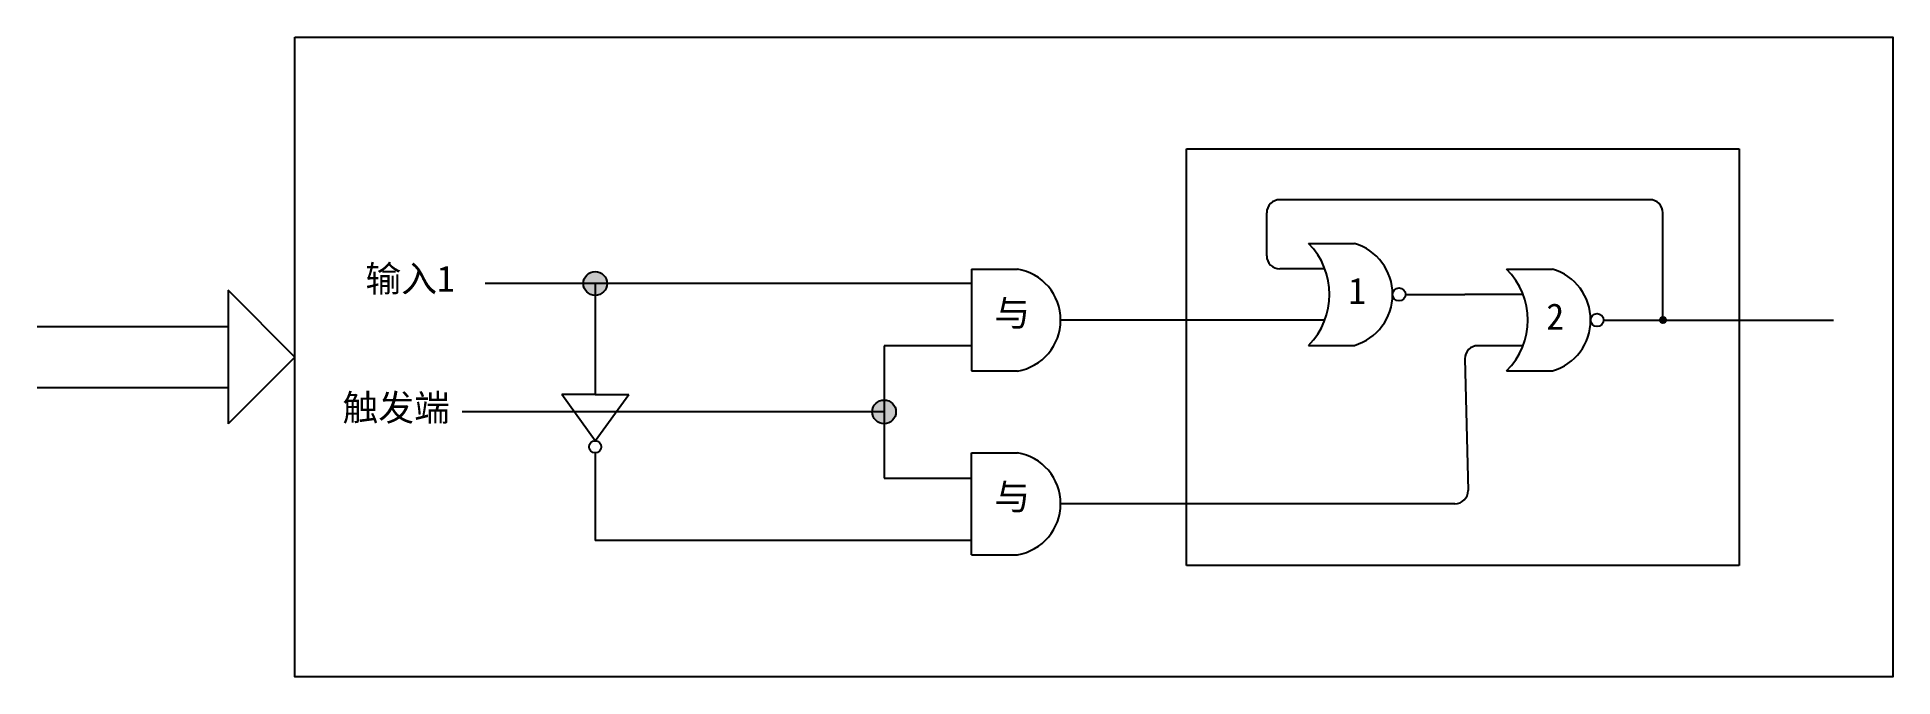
# Model space of a CAD drawing. Header units: inches. Extents: x -6 to 965, y -428 to -142.
# Drawn here: x 189.99 to 218.27, y -239.33 to -229.57 of the extents above; entities that cross this region are included whole.
import ezdxf

# ---------------------------------------------------------------- set-up
doc = ezdxf.new("R2010")
doc.units = ezdxf.units.IN
doc.header["$MEASUREMENT"] = 0
doc.linetypes.add('ACAD_ISO02W100', pattern=[15, 12, -3])
doc.styles.get("Standard").update_dxf_attribs({"font": 'arial.ttf'})

msp = doc.modelspace()

# ---------------------------------------------------------------- texts
at = {"color": 7, "true_color": 0xffffff, "char_height": 0.4, "attachment_point": 1}
for s, insert in [('{\\fSimSun|b0|i0|c134|p2;输入1}', (194.996, -233.054)), ('{\\fSimSun|b0|i0|c134|p2;与}', (204.58, -233.578)), ('{\\fSimSun|b0|i0|c134|p2;触发端}', (194.647, -235.02)), ('{\\fSimSun|b0|i0|c134|p2;与}', (204.58, -236.378))]:
    msp.add_mtext_dynamic_manual_height_columns(s, width=3.83733, gutter_width=1, heights=[0], dxfattribs=dict(at, insert=insert))
at = {"char_height": 0.4, "attachment_point": 1}
for s, insert in [('{\\fSimSun|b0|i0|c134|p2;1}', (209.974, -233.239)), ('{\\fSimSun|b0|i0|c134|p2;2}', (212.992, -233.63))]:
    msp.add_mtext_dynamic_manual_height_columns(s, width=3.93156, gutter_width=1, heights=[0], dxfattribs=dict(at, insert=insert))

# ---------------------------------------------------------------- hatches: boundary and pattern name
h = msp.add_hatch(color=256)
h.dxf.hatch_style = 1
h.paths.add_polyline_path([(198.318, -233.327), (198.68, -233.327, 1)])
h.paths.add_polyline_path([(198.68, -233.327), (198.499, -233.327), (198.499, -233.508, 0.414214)])
h.paths.add_polyline_path([(198.499, -233.327), (198.318, -233.327, 0.414214), (198.499, -233.508)])
h = msp.add_hatch(color=256)
h.dxf.hatch_style = 1
h.paths.add_polyline_path([(214.768, -233.838, 0.414214), (214.72, -233.885), (214.768, -233.885)])
h.paths.add_polyline_path([(214.768, -233.838), (214.768, -233.885), (214.815, -233.885, 0.414214)])
h.paths.add_polyline_path([(214.815, -233.885), (214.768, -233.885), (214.72, -233.885, 1)])
h = msp.add_hatch(color=256)
h.dxf.hatch_style = 1
h.paths.add_polyline_path([(202.901, -235.105), (202.901, -235.466, 0.414214), (203.082, -235.285, 0.414214)])
h.paths.add_polyline_path([(202.901, -235.105, 0.414214), (202.72, -235.285), (202.901, -235.285)])
h.paths.add_polyline_path([(202.901, -235.285), (202.72, -235.285, 0.414214), (202.901, -235.466)])

# ---------------------------------------------------------------- linework, layer by layer
for p, q in [((214.568, -232.05), (208.931, -232.05)), ((208.731, -232.904), (208.731, -232.25)), ((214.768, -233.885), (214.768, -232.25)), ((209.368, -232.718), (210.068, -232.718)), ((204.231, -233.109), (204.231, -234.661)), ((204.231, -233.109), (204.931, -233.109)), ((209.617, -233.104), (208.931, -233.104)), ((212.386, -233.109), (213.086, -233.109)), ((204.231, -233.327), (196.822, -233.327)), ((210.846, -233.494), (211.749, -233.494)), ((212.636, -233.494), (211.749, -233.494)), ((209.617, -233.885), (205.591, -233.885)), ((213.864, -233.885), (217.37, -233.885)), ((204.231, -234.276), (202.901, -234.276)), ((202.901, -234.276), (202.901, -236.295)), ((209.368, -234.271), (210.068, -234.271)), ((212.636, -234.276), (211.949, -234.276)), ((204.231, -234.661), (204.931, -234.661)), ((211.749, -234.476), (211.799, -236.485)), ((212.386, -234.661), (213.086, -234.661)), ((202.901, -235.285), (196.473, -235.285)), ((204.231, -237.462), (204.231, -235.909)), ((204.231, -235.909), (204.931, -235.909)), ((202.901, -236.295), (204.231, -236.295)), ((211.599, -236.685), (205.591, -236.685)), ((204.231, -237.244), (198.499, -237.244)), ((204.231, -237.462), (204.931, -237.462))]:
    msp.add_line(p, q)
at = {"color": 85, "true_color": 0x58ba48}
for p, q in [((193.923, -234.448), (192.906, -233.431)), ((192.906, -233.431), (192.906, -235.465)), ((198.499, -233.327), (198.499, -235.022)), ((189.994, -233.983), (192.906, -233.983)), ((193.923, -234.448), (192.906, -235.465)), ((189.994, -234.913), (192.906, -234.913)), ((198.499, -235.022), (197.989, -235.022)), ((198.499, -235.726), (197.989, -235.022)), ((198.499, -235.022), (199.01, -235.022)), ((198.499, -235.726), (199.01, -235.022)), ((198.499, -235.91), (198.499, -237.244))]:
    msp.add_line(p, q, dxfattribs=at)
msp.add_lwpolyline([(193.923, -229.571), (218.273, -229.571), (218.273, -239.325), (193.923, -239.325)], close=True)
at = {"color": 7, "linetype": 'ACAD_ISO02W100', "true_color": 0xffffff}
msp.add_lwpolyline([(207.507, -231.273), (215.932, -231.273), (215.932, -237.626), (207.507, -237.626)], close=True, dxfattribs=at)
for centre, radius in [((198.499, -233.327), 0.181), ((210.748, -233.494), 0.0986), ((213.766, -233.885), 0.0986), ((214.768, -233.885), 0.0475), ((202.901, -235.285), 0.181)]:
    msp.add_circle(centre, radius)
at = {"color": 85, "true_color": 0x58ba48}
msp.add_circle((198.499, -235.818), 0.0921, dxfattribs=at)
for centre, radius, start, end in [((208.931, -232.25), 0.2, 90, 180), ((214.568, -232.25), 0.2, 0, 90), ((208.591, -233.494), 1.098, 315.0048, 44.9952), ((209.84, -233.494), 0.809, 286.3554, 73.6446), ((208.931, -232.904), 0.2, 180, 270), ((204.804, -233.885), 0.787, 279.2862, 80.7138), ((211.61, -233.885), 1.098, 315.0048, 44.9952), ((212.858, -233.885), 0.809, 286.3554, 73.6446), ((211.949, -234.476), 0.2, 90, 180), ((204.804, -236.685), 0.787, 279.2862, 80.7138), ((211.599, -236.485), 0.2, 270, 0)]:
    msp.add_arc(centre, radius, start, end)

msp.set_redraw_order([(e.dxf.handle, doc.entitydb.next_handle()) for e in msp.query("TEXT MTEXT ATTDEF DIMENSION ARC_DIMENSION")])  # texts and dimensions are drawn at this point

doc.saveas('drawing.dxf')
